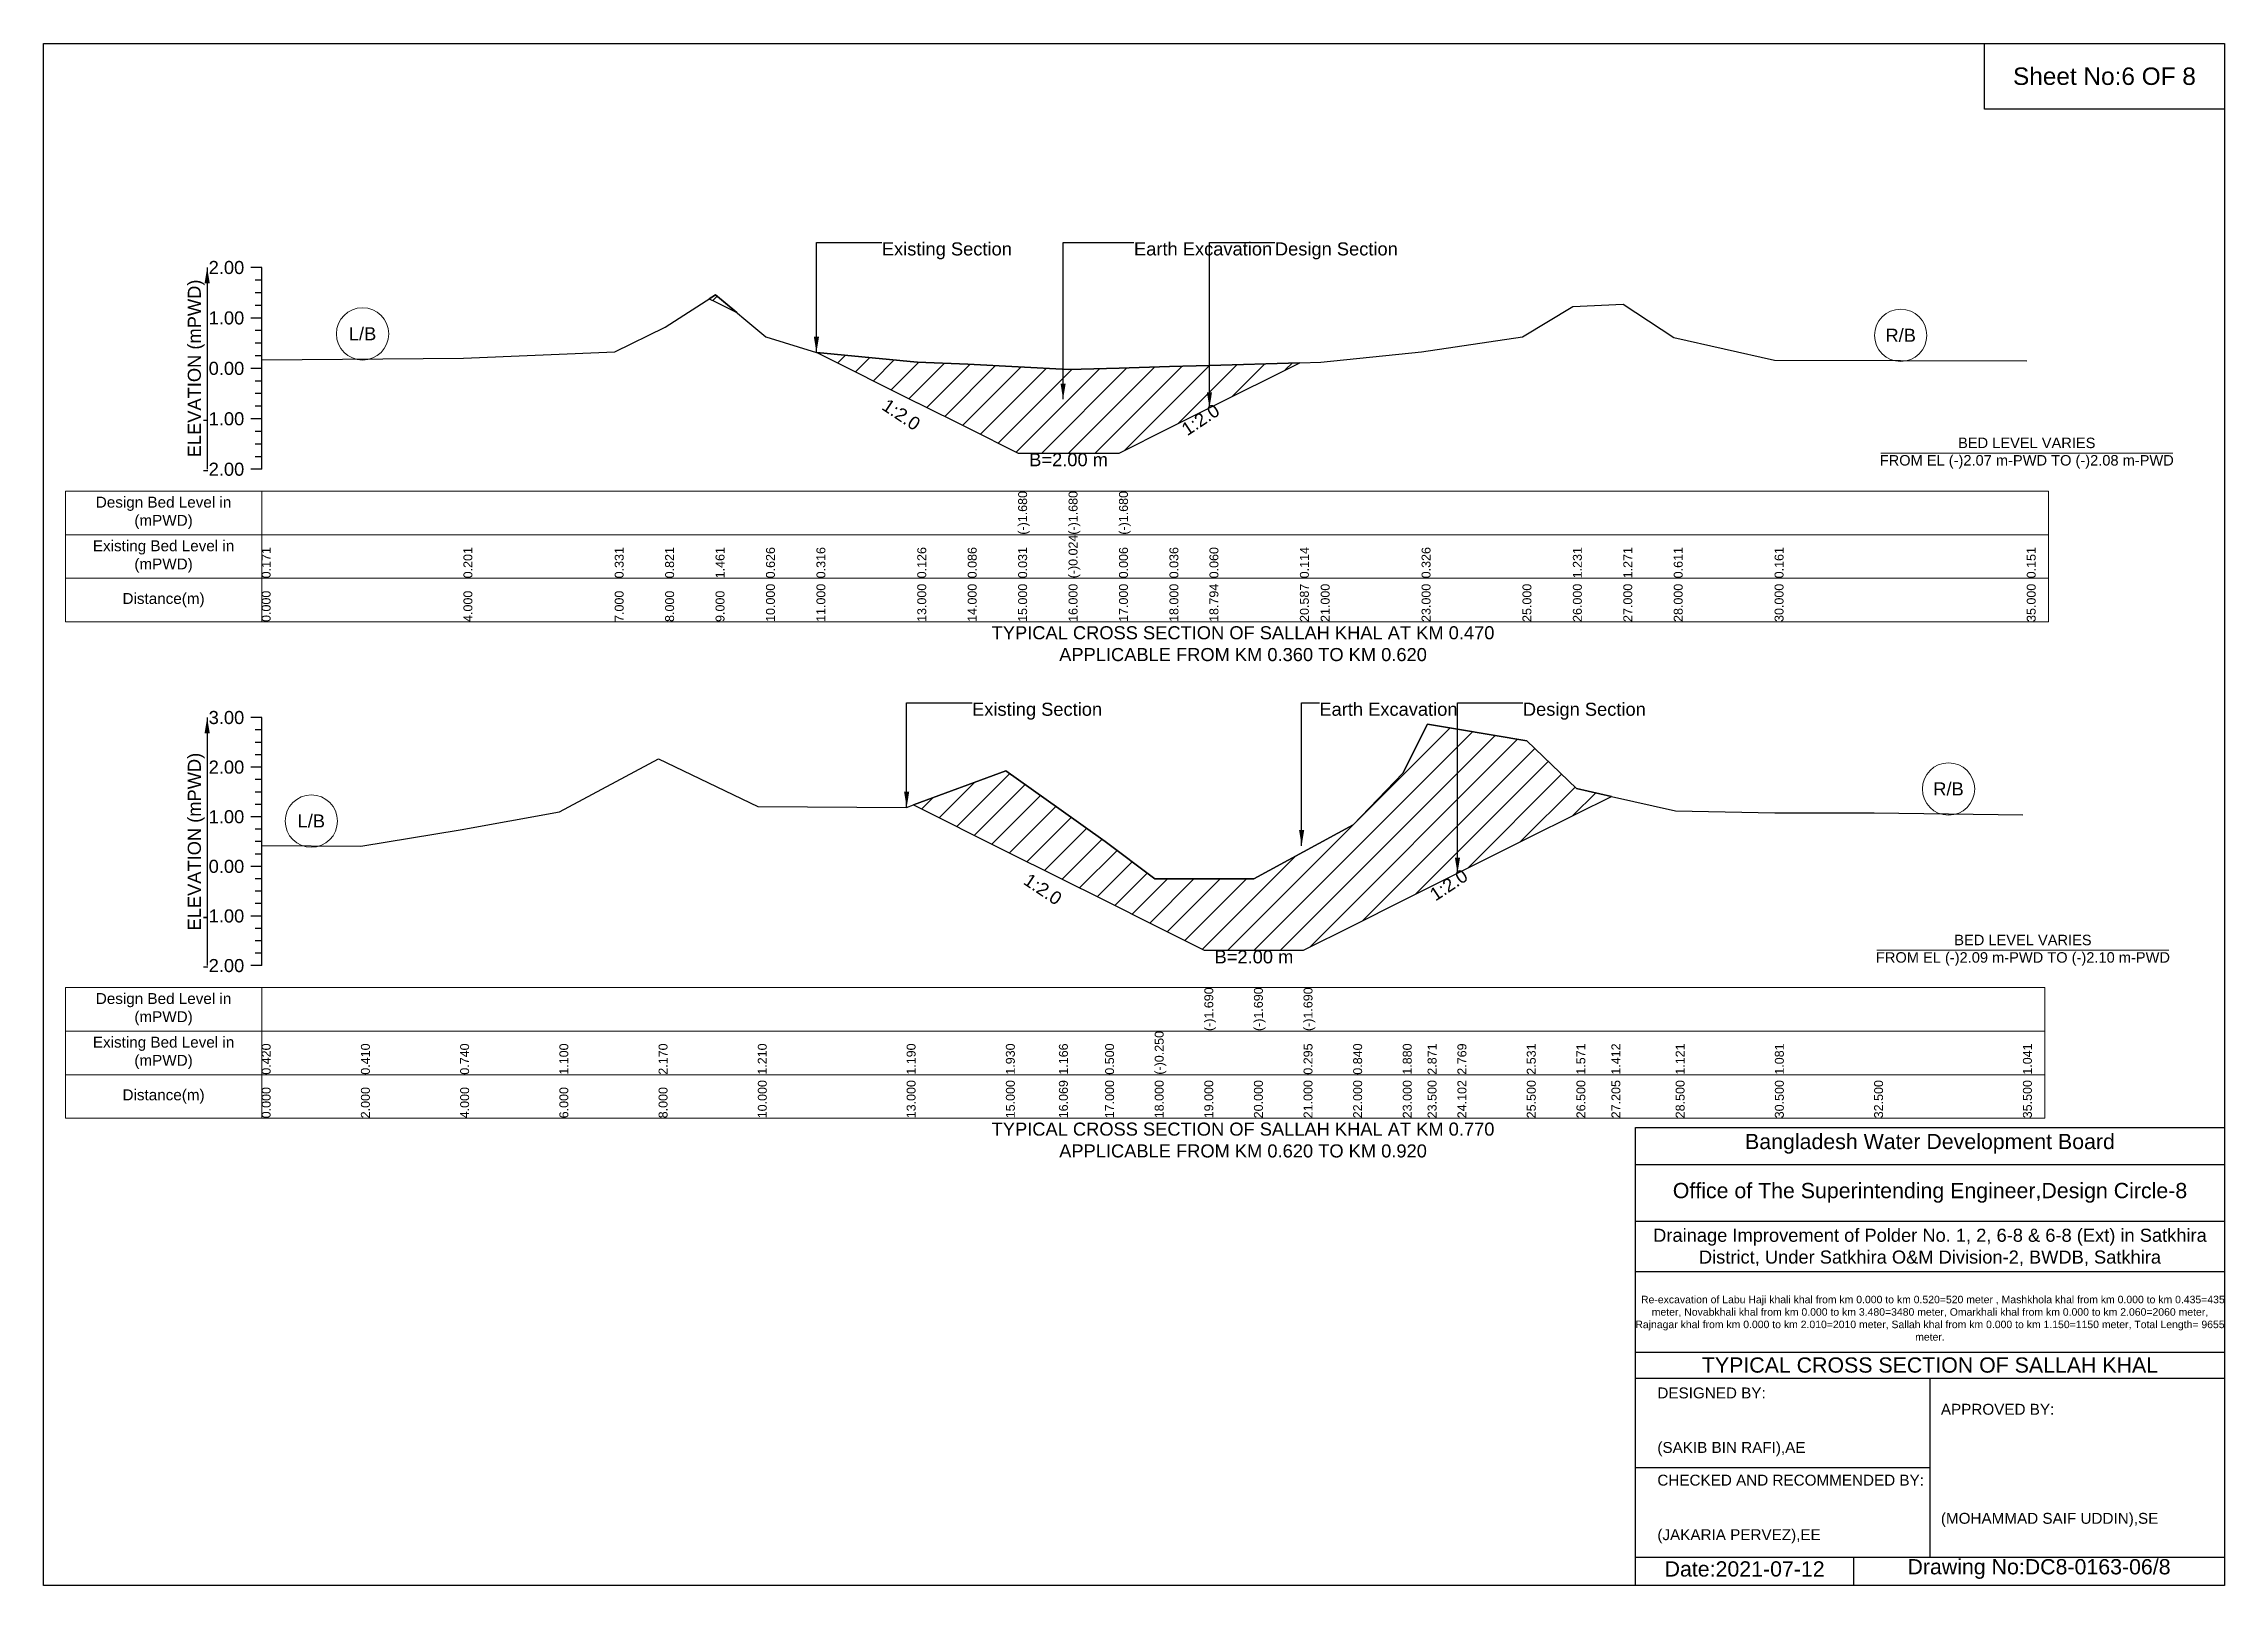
# Model space of a CAD drawing. Header units: inches. Extents: x 91000 to 648000, y -5656 to 141.
# Drawn here: x 620000 to 628000, y -5656 to 0 of the extents above; entities that cross this region are included whole.
import ezdxf

# ---------------------------------------------------------------- set-up
doc = ezdxf.new("R2010")
doc.units = ezdxf.units.IN
doc.header["$LTSCALE"] = 7
doc.header["$MEASUREMENT"] = 0
for name, color, linetype, lineweight in [('Cross section Data Border', 7, 'Continuous', 9), ('Cross Section Labels', 7, 'Continuous', 9), ('Existing_Bed_Level for Xsection', 7, 'Continuous', 25)]:
    doc.layers.add(name, color=color, linetype=linetype, lineweight=lineweight)
doc.styles.get("Standard").update_dxf_attribs({"font": 'arial.ttf'})
doc.dimstyles.get("Standard").update_dxf_attribs({"dimtxt": 0.18, "dimasz": 0.18, "dimexe": 0.18, "dimexo": 0.0625, "dimgap": 0.09, "dimtad": 0, "dimtih": 1, "dimtoh": 1, "dimdec": 4, "dimzin": 0, "dimdsep": 46, "dimtxsty": 'Standard', "dimcen": 0.09, "dimadec": 0, "dimazin": 0, "dimtfac": 1, "dimtdec": 4, "dimtofl": 0, "dimtmove": 0, "dimatfit": 3, "dimfxl": 1, "dimtolj": 1, "dimtzin": 0, "dimarcsym": 0})

msp = doc.modelspace()

# ---------------------------------------------------------------- texts
at = {"attachment_point": 5}
for s, insert, char_height in [('Sheet No:6 OF 8', (627560, -120), 64), ('Bangladesh Water Development Board', (626920, -4036), 56), ('Office of The Superintending Engineer,Design Circle-8', (626920, -4216), 56)]:
    msp.add_mtext(s, dxfattribs=dict(at, insert=insert, char_height=char_height))
for s, insert, char_height, width, attachment_point in [('Drainage Improvement of Polder No. 1, 2, 6-8 & 6-8 (Ext) in Satkhira District, Under Satkhira O&M Division-2, BWDB, Satkhira', (626920, -4416), 48, 2240, 5), ('  Re-excavation of Labu Haji khali khal from km 0.000 to km 0.520=520 meter , Mashkhola khal from km 0.000 to km 0.435=435 meter, Novabkhali khal from km 0.000 to km 3.480=3480 meter, Omarkhali khal from km 0.000 to km 2.060=2060 meter, Rajnagar khal from km 0.000 to km 2.010=2010 meter, Sallah khal from km 0.000 to km 1.150=1150 meter, Total Length= 9655 meter. ', (626920, -4676), 27.4148, 2160, 5), ('TYPICAL CROSS SECTION OF SALLAH KHAL', (626920, -4848), 56, 2240, 5), ('DESIGNED BY:^J^J^J(SAKIB BIN RAFI),AE', (625920, -5056), 40, 1120, 4), ('APPROVED BY:^J^J^J^J^J^J(MOHAMMAD SAIF UDDIN),SE', (626960, -5216), 40, 1120, 4), ('CHECKED AND RECOMMENDED BY:^J^J^J(JAKARIA PERVEZ),EE', (625920, -5376), 40, 1120, 4), ('Date:2021-07-12', (626240, -5596), 56, 1120, 5), ('Drawing No:DC8-0163-06/8', (627320, -5596), 56, 1760, 5)]:
    msp.add_mtext(s, dxfattribs=dict(insert=insert, char_height=char_height, width=width, attachment_point=attachment_point))
at = {"layer": 'Cross section Data Border', "char_height": 40, "width": 640, "attachment_point": 5}
for s, insert in [('Design Bed Level in (mPWD)', (620440, -1721.6)), ('Existing Bed Level in (mPWD)', (620440, -1881.6)), ('Distance(m)', (620440, -2041.6)), ('Design Bed Level in (mPWD)', (620440, -3542.5)), ('Existing Bed Level in (mPWD)', (620440, -3702.5)), ('Distance(m)', (620440, -3862.5))]:
    msp.add_mtext(s, dxfattribs=dict(at, insert=insert))
at = {"layer": 'Cross Section Labels'}
for s, insert, char_height, attachment_point in [('Existing Section', (623075, -729.1), 48, 1), ('Earth Excavation', (624000, -729.1), 48, 1), ('Design Section', (624516.8, -729.1), 48, 1), ('L/B', (621170, -1064.7), 48, 5), ('R/B', (626812.5, -1070.2), 48, 5), ('B=2.00 m', (623760, -1502.4), 48, 2), ('BED LEVEL VARIES ^JFROM EL (-)2.07 m-PWD TO (-)2.08 m-PWD', (627275, -1502.4), 38.4, 5), ('TYPICAL CROSS SECTION OF SALLAH KHAL AT KM 0.470^JAPPLICABLE FROM KM 0.360 TO KM 0.620', (624400, -2201.6), 48, 5), ('Existing Section', (623406, -2417.9), 48, 1), ('Earth Excavation', (624680, -2417.9), 48, 1), ('Design Section', (625426.6, -2417.9), 48, 1), ('R/B', (626988, -2734.4), 48, 5), ('L/B', (620982, -2852), 48, 5), ('BED LEVEL VARIES ^JFROM EL (-)2.09 m-PWD TO (-)2.10 m-PWD', (627261, -3326.1), 38.4, 5), ('B=2.00 m', (624440, -3326.1), 48, 2), ('TYPICAL CROSS SECTION OF SALLAH KHAL AT KM 0.770^JAPPLICABLE FROM KM 0.620 TO KM 0.920', (624400, -4022.5), 48, 5)]:
    msp.add_mtext(s, dxfattribs=dict(at, insert=insert, char_height=char_height, attachment_point=attachment_point))
at = {"layer": 'Cross Section Labels', "char_height": 48, "attachment_point": 2}
for insert, rotation in [((623159.7, -1340.9), 326.30993), ((624230.6, -1359.6), 33.69007), ((625141.1, -3066.5), 33.69007), ((623679.1, -3082.1), 326.30993)]:
    msp.add_mtext('1:2.0', dxfattribs=dict(at, insert=insert, rotation=rotation))
at = {"layer": 'Existing_Bed_Level for Xsection', "char_height": 48, "attachment_point": 6}
for s, insert in [('2.00', (620736, -821.6)), ('1.00', (620736, -1006.6)), ('0.00', (620736, -1191.6)), ('-1.00', (620736, -1376.6)), ('-2.00', (620736, -1561.6)), ('3.00', (620736, -2472.5)), ('2.00', (620736, -2654.5)), ('1.00', (620736, -2836.5)), ('0.00', (620736, -3018.5)), ('-1.00', (620736, -3200.5)), ('-2.00', (620736, -3382.5))]:
    msp.add_mtext(s, dxfattribs=dict(at, insert=insert))
at = {"layer": 'Existing_Bed_Level for Xsection', "rotation": 90}
for s, insert, char_height, attachment_point in [('ELEVATION (mPWD)', (620560, -1191.6), 48, 5), ('(-)1.680', (623575, -1801.6), 32.8, 1), ('(-)1.680', (623760, -1801.6), 32.8, 1), ('(-)1.680', (623945, -1801.6), 32.8, 1), ('(-)0.024', (623760, -1961.6), 32.8, 1), ('0.171', (620800, -1961.6), 32.8, 1), ('0.201', (621540, -1961.6), 32.8, 1), ('0.331', (622095, -1961.6), 32.8, 1), ('0.821', (622280, -1961.6), 32.8, 1), ('1.461', (622465, -1961.6), 32.8, 1), ('0.626', (622650, -1961.6), 32.8, 1), ('0.316', (622835, -1961.6), 32.8, 1), ('0.126', (623205, -1961.6), 32.8, 1), ('0.086', (623390, -1961.6), 32.8, 1), ('0.031', (623575, -1961.6), 32.8, 1), ('0.006', (623945, -1961.6), 32.8, 1), ('0.036', (624130, -1961.6), 32.8, 1), ('0.060', (624276.8, -1961.6), 32.8, 1), ('0.114', (624608.6, -1961.6), 32.8, 1), ('0.326', (625055, -1961.6), 32.8, 1), ('1.231', (625610, -1961.6), 32.8, 1), ('1.271', (625795, -1961.6), 32.8, 1), ('0.611', (625980, -1961.6), 32.8, 1), ('0.161', (626350, -1961.6), 32.8, 1), ('0.151', (627275, -1961.6), 32.8, 1), ('10.000', (622650, -2121.6), 32.8, 1), ('11.000', (622835, -2121.6), 32.8, 1), ('13.000', (623205, -2121.6), 32.8, 1), ('14.000', (623390, -2121.6), 32.8, 1), ('15.000', (623575, -2121.6), 32.8, 1), ('16.000', (623760, -2121.6), 32.8, 1), ('17.000', (623945, -2121.6), 32.8, 1), ('18.000', (624130, -2121.6), 32.8, 1), ('18.794', (624276.8, -2121.6), 32.8, 1), ('20.587', (624608.6, -2121.6), 32.8, 1), ('21.000', (624685, -2121.6), 32.8, 1), ('23.000', (625055, -2121.6), 32.8, 1), ('25.000', (625425, -2121.6), 32.8, 1), ('26.000', (625610, -2121.6), 32.8, 1), ('27.000', (625795, -2121.6), 32.8, 1), ('28.000', (625980, -2121.6), 32.8, 1), ('30.000', (626350, -2121.6), 32.8, 1), ('35.000', (627275, -2121.6), 32.8, 1), ('0.000', (620800, -2121.6), 32.8, 1), ('4.000', (621540, -2121.6), 32.8, 1), ('7.000', (622095, -2121.6), 32.8, 1), ('8.000', (622280, -2121.6), 32.8, 1), ('9.000', (622465, -2121.6), 32.8, 1), ('ELEVATION (mPWD)', (620560, -2927.5), 48, 5), ('(-)1.690', (624258, -3622.5), 32.8, 1), ('(-)1.690', (624440, -3622.5), 32.8, 1), ('(-)1.690', (624622, -3622.5), 32.8, 1), ('0.420', (620800, -3782.5), 32.8, 1), ('0.410', (621164, -3782.5), 32.8, 1), ('0.740', (621528, -3782.5), 32.8, 1), ('1.100', (621892, -3782.5), 32.8, 1), ('2.170', (622256, -3782.5), 32.8, 1), ('1.210', (622620, -3782.5), 32.8, 1), ('1.190', (623166, -3782.5), 32.8, 1), ('1.930', (623530, -3782.5), 32.8, 1), ('1.166', (623724.6, -3782.5), 32.8, 1), ('0.500', (623894, -3782.5), 32.8, 1), ('(-)0.250', (624076, -3782.5), 32.8, 1), ('0.295', (624622, -3782.5), 32.8, 1), ('0.840', (624804, -3782.5), 32.8, 1), ('1.880', (624986, -3782.5), 32.8, 1), ('2.871', (625077, -3782.5), 32.8, 1), ('2.769', (625186.6, -3782.5), 32.8, 1), ('2.531', (625441, -3782.5), 32.8, 1), ('1.571', (625623, -3782.5), 32.8, 1), ('1.412', (625751.3, -3782.5), 32.8, 1), ('1.121', (625987, -3782.5), 32.8, 1), ('1.081', (626351, -3782.5), 32.8, 1), ('1.041', (627261, -3782.5), 32.8, 1), ('0.000', (620800, -3942.5), 32.8, 1), ('2.000', (621164, -3942.5), 32.8, 1), ('4.000', (621528, -3942.5), 32.8, 1), ('6.000', (621892, -3942.5), 32.8, 1), ('8.000', (622256, -3942.5), 32.8, 1), ('10.000', (622620, -3942.5), 32.8, 1), ('13.000', (623166, -3942.5), 32.8, 1), ('15.000', (623530, -3942.5), 32.8, 1), ('16.069', (623724.6, -3942.5), 32.8, 1), ('17.000', (623894, -3942.5), 32.8, 1), ('18.000', (624076, -3942.5), 32.8, 1), ('19.000', (624258, -3942.5), 32.8, 1), ('20.000', (624440, -3942.5), 32.8, 1), ('21.000', (624622, -3942.5), 32.8, 1), ('22.000', (624804, -3942.5), 32.8, 1), ('23.000', (624986, -3942.5), 32.8, 1), ('23.500', (625077, -3942.5), 32.8, 1), ('24.102', (625186.6, -3942.5), 32.8, 1), ('25.500', (625441, -3942.5), 32.8, 1), ('26.500', (625623, -3942.5), 32.8, 1), ('27.205', (625751.3, -3942.5), 32.8, 1), ('28.500', (625987, -3942.5), 32.8, 1), ('30.500', (626351, -3942.5), 32.8, 1), ('32.500', (626715, -3942.5), 32.8, 1), ('35.500', (627261, -3942.5), 32.8, 1)]:
    msp.add_mtext(s, dxfattribs=dict(at, insert=insert, char_height=char_height, attachment_point=attachment_point))

# ---------------------------------------------------------------- hatches: boundary and pattern name
at = {"layer": 'Existing_Bed_Level for Xsection'}
h = msp.add_hatch(dxfattribs=at)
h.set_pattern_fill('ANSI31', color=256, scale=555, style=0)
h.paths.add_polyline_path([(622442.1, -935.9), (622465, -947.4), (622542.9, -986.3), (622465, -921.3)])
h = msp.add_hatch(dxfattribs=at)
h.set_pattern_fill('ANSI31', color=256, scale=555, style=0)
h.paths.add_polyline_path([(622836.8, -1133.3), (623205, -1317.4), (623205.9, -1317.8), (623390, -1409.9), (623575, -1502.4), (623760, -1502.4), (623945, -1502.4), (624130, -1409.9), (624276.8, -1336.5), (624608.6, -1170.5), (624276.8, -1180.5), (624130, -1184.9), (623945, -1190.5), (623760, -1196), (623575, -1185.8), (623390, -1175.7), (623205.9, -1168.3), (623205, -1168.2)])
h = msp.add_hatch(dxfattribs=at)
h.set_pattern_fill('ANSI31', color=256, scale=546, style=0)
h.paths.add_polyline_path([(623191.1, -2792.6), (623530, -2962.1), (623724.6, -3059.4), (623894, -3144.1), (624076, -3235.1), (624258, -3326.1), (624440, -3326.1), (624622, -3326.1), (624804, -3235.1), (624986, -3144.1), (625077, -3098.6), (625186.6, -3043.8), (625441, -2916.6), (625623, -2825.6), (625751.3, -2761.4), (625623, -2732.6), (625441, -2557.9), (625186.6, -2514.6), (625077, -2496), (624986, -2676.3), (624804, -2865.6), (624622, -2964.8), (624440, -3064), (624258, -3064), (624076, -3064), (623894, -2927.5), (623724.6, -2806.3), (623530, -2667.2)])

# ---------------------------------------------------------------- linework, layer by layer
for points in [[(620000, 0), (628000, 0), (628000, -5656), (620000, -5656)], [(627120, 0), (628000, 0), (628000, -240), (627120, -240)]]:
    msp.add_lwpolyline(points, close=True)
for points in [[(625840, -5656), (625840, -3976), (628000, -3976)], [(625840, -4112), (628000, -4112)], [(625840, -4320), (628000, -4320)], [(625840, -4504), (628000, -4504)], [(625840, -4800), (628000, -4800)], [(625840, -4896), (628000, -4896)], [(626920, -4896), (626920, -5552)], [(625840, -5224), (626920, -5224)], [(625840, -5552), (628000, -5552)], [(626640, -5552), (626640, -5656)]]:
    msp.add_lwpolyline(points)
at = {"layer": 'Cross section Data Border'}
for points in [[(620080, -1641.6), (627355, -1641.6), (627355, -2121.6), (620080, -2121.6)], [(620080, -3462.5), (627341, -3462.5), (627341, -3942.5), (620080, -3942.5)]]:
    msp.add_lwpolyline(points, close=True, dxfattribs=at)
for points in [[(620800, -1641.6), (620800, -2121.6)], [(620080, -1801.6), (627355, -1801.6)], [(620080, -1961.6), (627355, -1961.6)], [(620800, -3462.5), (620800, -3942.5)], [(620080, -3622.5), (627341, -3622.5)], [(620080, -3782.5), (627341, -3782.5)]]:
    msp.add_lwpolyline(points, dxfattribs=at)
at = {"layer": 'Cross Section Labels'}
for points in [[(626739.2, -1502.4), (627810.8, -1502.4)], [(626725.2, -3326.1), (627796.8, -3326.1)]]:
    msp.add_lwpolyline(points, dxfattribs=at)
for centre in [(621170, -1064.7), (626812.5, -1070.2), (626988, -2734.4), (620982, -2852)]:
    msp.add_circle(centre, 96, dxfattribs=at)
at = {"layer": 'Existing_Bed_Level for Xsection'}
for points in [[(620800, -821.6), (620760, -821.6)], [(620800, -867.8), (620776, -867.8)], [(620800, -1561.6), (620800, -1376.6), (620800, -1191.6), (620800, -1006.6), (620800, -821.6)], [(620800, -914.1), (620776, -914.1)], [(620800, -1159.9), (621540, -1154.4), (622095, -1130.3), (622280, -1039.7), (622465, -921.3), (622650, -1075.8), (622835, -1133.1), (622836.8, -1133.3), (623205, -1168.2), (623205.9, -1168.3), (623390, -1175.7), (623575, -1185.8), (623575, -1185.8), (623760, -1196), (623760, -1196), (623945, -1190.5), (623945, -1190.5), (624130, -1184.9), (624276.8, -1180.5), (624608.6, -1170.5), (624685, -1168.2), (625055, -1131.2), (625425, -1075.8), (625610, -963.8), (625795, -956.4), (625980, -1078.5), (626350, -1161.8), (627275, -1163.6)], [(620800, -1006.6), (620760, -1006.6)], [(620800, -960.3), (620776, -960.3)], [(620800, -1052.8), (620776, -1052.8)], [(620800, -1099.1), (620776, -1099.1)], [(620800, -1191.6), (620760, -1191.6)], [(620800, -1145.3), (620776, -1145.3)], [(620800, -1237.8), (620776, -1237.8)], [(620800, -1284.1), (620776, -1284.1)], [(620800, -1330.3), (620776, -1330.3)], [(620800, -1376.6), (620760, -1376.6)], [(620800, -1422.8), (620776, -1422.8)], [(620800, -1469.1), (620776, -1469.1)], [(620800, -1515.3), (620776, -1515.3)], [(620800, -1561.6), (620760, -1561.6)], [(620800, -2472.5), (620760, -2472.5)], [(620800, -3382.5), (620800, -3200.5), (620800, -3018.5), (620800, -2836.5), (620800, -2654.5), (620800, -2472.5)], [(620800, -2518), (620776, -2518)], [(620800, -2942.1), (621164, -2943.9), (621528, -2883.8), (621892, -2818.3), (622256, -2623.6), (622620, -2798.3), (623166, -2801.9), (623191.1, -2792.6), (623530, -2667.2), (623724.6, -2806.3), (623894, -2927.5), (624076, -3064), (624258, -3064), (624258, -3064), (624440, -3064), (624440, -3064), (624622, -2964.8), (624622, -2964.8), (624804, -2865.6), (624986, -2676.3), (625077, -2496), (625186.6, -2514.6), (625441, -2557.9), (625623, -2732.6), (625751.3, -2761.4), (625987, -2814.5), (626351, -2821.8), (626715, -2821.8), (627261, -2829)], [(620800, -2563.5), (620776, -2563.5)], [(620800, -2609), (620776, -2609)], [(620800, -2654.5), (620760, -2654.5)], [(620800, -2700), (620776, -2700)], [(620800, -2745.5), (620776, -2745.5)], [(620800, -2791), (620776, -2791)], [(620800, -2836.5), (620760, -2836.5)], [(620800, -2882), (620776, -2882)], [(620800, -2927.5), (620776, -2927.5)], [(620800, -3018.5), (620760, -3018.5)], [(620800, -2973), (620776, -2973)], [(620800, -3064), (620776, -3064)], [(620800, -3109.5), (620776, -3109.5)], [(620800, -3155), (620776, -3155)], [(620800, -3200.5), (620760, -3200.5)], [(620800, -3246), (620776, -3246)], [(620800, -3291.5), (620776, -3291.5)], [(620800, -3337), (620776, -3337)], [(620800, -3382.5), (620760, -3382.5)]]:
    msp.add_lwpolyline(points, dxfattribs=at)
for points in [[(622442.1, -935.9), (622465, -947.4), (622542.9, -986.3), (622465, -921.3)], [(622836.8, -1133.3), (622836.8, -1133.3), (623205, -1317.4), (623205.9, -1317.8), (623390, -1409.9), (623575, -1502.4), (623575, -1502.4), (623760, -1502.4), (623760, -1502.4), (623945, -1502.4), (623945, -1502.4), (624130, -1409.9), (624276.8, -1336.5), (624608.6, -1170.5), (624276.8, -1180.5), (624130, -1184.9), (623945, -1190.5), (623945, -1190.5), (623760, -1196), (623760, -1196), (623575, -1185.8), (623575, -1185.8), (623390, -1175.7), (623205.9, -1168.3), (623205, -1168.2), (622836.8, -1133.3)], [(623191.1, -2792.6), (623530, -2962.1), (623724.6, -3059.4), (623894, -3144.1), (624076, -3235.1), (624258, -3326.1), (624258, -3326.1), (624440, -3326.1), (624440, -3326.1), (624622, -3326.1), (624622, -3326.1), (624804, -3235.1), (624986, -3144.1), (625077, -3098.6), (625186.6, -3043.8), (625441, -2916.6), (625623, -2825.6), (625751.3, -2761.4), (625751.3, -2761.4), (625751.3, -2761.4), (625623, -2732.6), (625441, -2557.9), (625186.6, -2514.6), (625077, -2496), (624986, -2676.3), (624804, -2865.6), (624622, -2964.8), (624622, -2964.8), (624440, -3064), (624440, -3064), (624258, -3064), (624258, -3064), (624076, -3064), (623894, -2927.5), (623724.6, -2806.3), (623530, -2667.2)]]:
    msp.add_lwpolyline(points, close=True, dxfattribs=at)

msp.set_redraw_order([(e.dxf.handle, doc.entitydb.next_handle()) for e in msp.query("TEXT MTEXT ATTDEF DIMENSION ARC_DIMENSION")])  # texts and dimensions are drawn at this point

# ---------------------------------------------------------------- leaders
at = {"layer": 'Cross Section Labels', "annotation_type": 0, "has_hookline": 1, "hookline_direction": 0}
for points, text_width in [([(622835, -1133.1), (622835, -729.1), (623074.9, -729.1)], 467.2), ([(623739.9, -1304.5), (623739.9, -729.1), (623999.9, -729.1)], 497), ([(624276.8, -1336.5), (624276.8, -729.1), (624516.7, -729.1)], 441.2), ([(623166, -2801.9), (623166, -2417.9), (623405.9, -2417.9)], 467.2), ([(624615, -2942.4), (624615, -2417.9), (624679.9, -2417.9)], 497), ([(625186.6, -3043.8), (625186.6, -2417.9), (625426.5, -2417.9)], 441.2)]:
    msp.add_leader(points, dimstyle='Standard', override={"dimasz": 57.6}, dxfattribs=dict(at, text_width=text_width))
at = {"layer": 'Existing_Bed_Level for Xsection'}
for points in [[(620600, -821.6), (620600, -1561.6)], [(620600, -2472.5), (620600, -3382.5)]]:
    msp.add_leader(points, dimstyle='Standard', override={"dimasz": 57.6}, dxfattribs=at)

doc.saveas('drawing.dxf')
